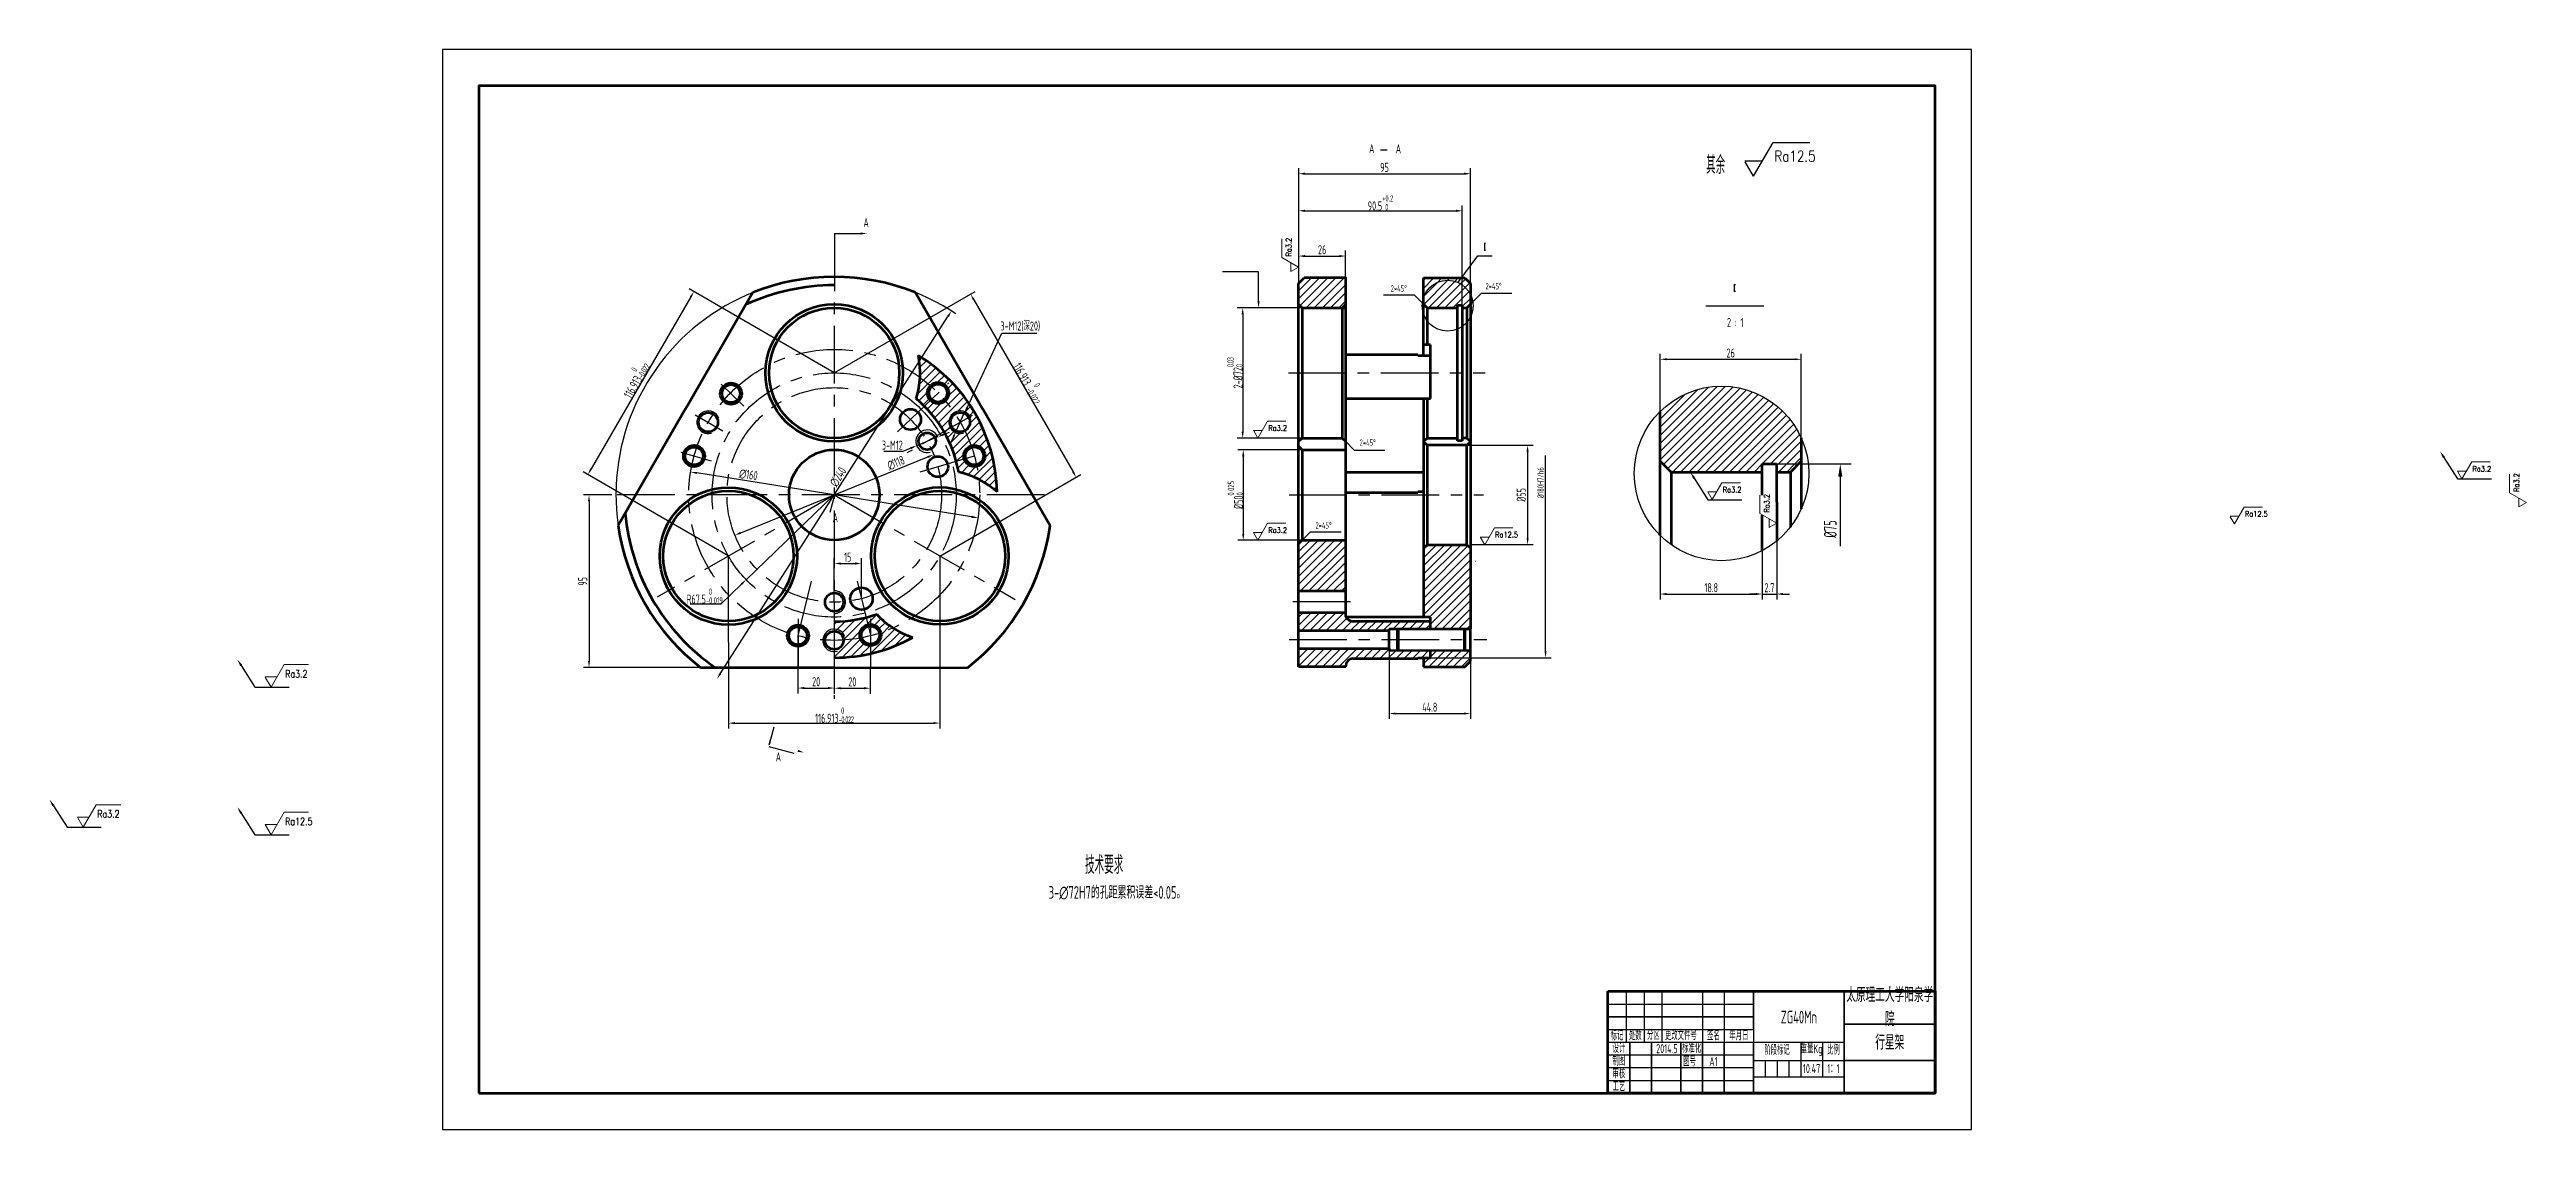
# Model space of a CAD drawing. Header units: millimetres. Extents: x -216 to 1146, y 0 to 594.
import ezdxf
from ezdxf import colors
from ezdxf.entities.mleader import LeaderData, LeaderLine
from ezdxf.math import Vec2, Vec3

# ---------------------------------------------------------------- set-up
doc = ezdxf.new("R2010")
doc.units = ezdxf.units.MM
doc.linetypes.add('CENTER', pattern=[50.8, 31.75, -6.35, 6.35, -6.35])
for name, color, linetype in [('2细线层', 4, 'Continuous'), ('剖面线', 4, 'Continuous'), ('标注线', 3, 'Continuous'), ('细实线层', 7, 'Continuous'), ('细线', 6, 'Continuous')]:
    doc.layers.add(name, color=color, linetype=linetype)
for name, color, linetype, lineweight in [('中心线', 1, 'CENTER', 30), ('图层2', 7, 'Continuous', 9), ('粗实线', 6, 'Continuous', 70), ('细实线', 6, 'Continuous', 30), ('轮廓', 7, 'Continuous', 50)]:
    doc.layers.add(name, color=color, linetype=linetype, lineweight=lineweight)
doc.styles.add('gbcbig1', font='gbenor.shx', dxfattribs={"width": 0.7, "height": 5, "bigfont": 'gbcbig.shx'})
doc.styles.add('gbcbig2', font='gbenor.shx', dxfattribs={"width": 0.7, "height": 5, "bigfont": 'gbcbig.shx'})
doc.styles.add('TH_GBDIM', font='romans.shx', dxfattribs={"width": 0.8, "bigfont": 'gbcbig.shx'})
doc.dimstyles.new('机械$0', dxfattribs={"dimtxt": 5, "dimasz": 3.5, "dimexe": 3, "dimexo": 0, "dimgap": 1, "dimtad": 1, "dimtoh": 1, "dimdec": 1, "dimdsep": 46, "dimtxsty": 'gbcbig2', "dimcen": 2.5, "dimadec": 1, "dimazin": 2, "dimtfac": 1, "dimtdec": 1, "dimtmove": 1, "dimatfit": 3, "dimldrblk": 'NONE', "dimfxl": 1, "dimarcsym": 1})
doc.dimstyles.new('机械$3', dxfattribs={"dimtxt": 5, "dimasz": 3.5, "dimexe": 3, "dimexo": 0, "dimgap": 1, "dimtad": 1, "dimtoh": 1, "dimdec": 1, "dimdsep": 46, "dimtxsty": 'gbcbig2', "dimcen": 2.5, "dimadec": 1, "dimazin": 2, "dimtfac": 1, "dimtdec": 1, "dimtmove": 0, "dimatfit": 1, "dimldrblk": 'NONE', "dimfxl": 1, "dimarcsym": 1})
doc.dimstyles.new('机械$4', dxfattribs={"dimtxt": 5, "dimasz": 3.5, "dimexe": 3, "dimexo": 0, "dimgap": 1, "dimtad": 1, "dimtoh": 1, "dimdec": 1, "dimdsep": 46, "dimtxsty": 'gbcbig2', "dimcen": 2.5, "dimadec": 1, "dimazin": 2, "dimtfac": 1, "dimtdec": 1, "dimtmove": 0, "dimatfit": 1, "dimldrblk": 'NONE', "dimfxl": 1, "dimarcsym": 1})
pattern_1 = [(45, (-1021.997, 55.088), (-2.245064, 2.245064), [])]

msp = doc.modelspace()

# ---------------------------------------------------------------- texts
at = {"layer": '标注线', "attachment_point": 1}
for s, width, insert, char_height, style in [('A', 34.4516, (509.63, 541.96), 5, 'gbcbig1'), ('A', 34.4516, (524.26, 541.93), 5, 'gbcbig1'), ('其余', 52.4115, (694.96, 535.57), 10, 'gbcbig1'), ('Ra12.5', 13.0737, (732.57, 538.35), 6, 'TH_GBDIM'), ('A', 34.4516, (231.52, 501.31), 5, 'gbcbig1'), ('2 : 1', 30.3075, (706.48, 446.34), 5, 'gbcbig1'), ('A', 34.4516, (214.57, 339.01), 5, 'gbcbig1'), ('A', 34.4516, (183.27, 207.39), 5, 'gbcbig1')]:
    msp.add_mtext_dynamic_manual_height_columns(s, width=width, gutter_width=25, heights=[0], dxfattribs=dict(at, insert=insert, char_height=char_height, style=style))
at = {"layer": '标注线', "char_height": 3.5, "attachment_point": 5, "style": 'gbcbig2'}
for insert in [(525.94, 462.61), (578.1, 463.84), (508.86, 377.8), (484.6, 332.28)]:
    msp.add_mtext('2*45°', dxfattribs=dict(at, insert=insert))
at = {"layer": '标注线', "attachment_point": 5, "rotation": 90, "style": 'gbcbig2'}
for s, insert, char_height in [('%%C180H7/h6', (603.93, 355.71), 3.5), ('%%C75', (763.27, 330.3), 7)]:
    msp.add_mtext(s, dxfattribs=dict(at, insert=insert, char_height=char_height))
at = {"layer": '细实线', "color": 0, "attachment_point": 5, "style": 'gbcbig1'}
for s, insert, char_height, width in [('太原理工大学阳泉学院', (796, 67.4), 8, 50), ('标记', (646, 51.53), 5, 10), ('处数', (656, 51.53), 5, 10), ('分区', (665.97, 51.84), 5, 10), ('更改文件号', (681.07, 51.69), 5, 26), ('签名', (699, 51.58), 5, 12), ('年月日', (713, 51.53), 5, 16), ('ZG40Mn', (746, 61.81), 7, 50), ('设计', (647, 44.58), 5, 12), ('2014.5', (673.41, 44.46), 5, 16), ('标准化', (687, 44.66), 5, 12), ('阶段标记', (734, 43.53), 5, 26), ('重量Kg', (753, 43.63), 5, 12), ('比例', (765, 43.63), 5, 12), ('行星架', (796, 47.9), 8, 50), ('制图', (646.92, 37.62), 5, 12), ('审核', (647, 30.58), 5, 12), ('图号', (685.9, 37.2), 5, 16), ('A1', (699, 37.35), 5, 16), ('10.47', (752.99, 33.46), 5, 12), ('1：1', (765, 33.46), 5, 12), ('工艺', (647, 23.58), 5, 12)]:
    msp.add_mtext(s, dxfattribs=dict(at, insert=insert, char_height=char_height, width=width))
at = {"layer": '细实线层', "attachment_point": 1, "style": 'TH_GBDIM'}
for s, insert, char_height in [('Ra12.5', (578.95, 328.65), 3), ('Ra12.5', (991.3, 340.08), 3), ('Ra3.2', (-189.93, 175.55), 4), ('Ra12.5', (-86.6, 171.42), 4)]:
    msp.add_mtext_dynamic_manual_height_columns(s, width=13.0737, gutter_width=25, heights=[0], dxfattribs=dict(at, insert=insert, char_height=char_height))
at = {"layer": '细线', "insert": (311.49, 150.56), "char_height": 5, "attachment_point": 1, "style": 'gbcbig1'}
msp.add_mtext_dynamic_manual_height_columns('\\pi41.902;{\\H2x;技术要求\\P\\pi21.919;\\H0.7x;3-∅72H7的孔距累积误差<0.05。}', width=103.4916, gutter_width=25, heights=[0], dxfattribs=at)

# ---------------------------------------------------------------- blocks, each defined once
blk = doc.blocks.new('*D2')
at = {"layer": 'Defpoints', "color": 0, "transparency": 16777216}
for p in [(136.5, 361.6), (294.5, 336.4)]:
    blk.add_point(p, dxfattribs=at)
at = {"layer": '标注线', "color": 0, "lineweight": -2, "transparency": 16777216}
blk.add_line((291, 337), (139.9, 361.1), dxfattribs=at)
at = {"layer": '标注线', "color": 0, "transparency": 16777216}
for points in [[(140, 361.6), (139.8, 360.5), (136.5, 361.6)], [(291.1, 337.6), (290.9, 336.4), (294.5, 336.4)]]:
    blk.add_solid(points, dxfattribs=at)
at = {"layer": '标注线', "color": 0, "transparency": 16777216, "insert": (168.2, 360.1), "char_height": 5, "attachment_point": 5, "rotation": 350.9472, "style": 'gbcbig2'}
blk.add_mtext('∅160', dxfattribs=at)
blk = doc.blocks.new('_None')
blk = doc.blocks.new('*D3')
at = {"layer": 'Defpoints', "color": 0, "transparency": 16777216}
for p in [(270.1, 371.2), (160.8, 326.9)]:
    blk.add_point(p, dxfattribs=at)
at = {"layer": '标注线', "color": 0, "lineweight": -2, "transparency": 16777216}
blk.add_line((164, 328.2), (266.9, 369.9), dxfattribs=at)
at = {"layer": '标注线', "color": 0, "transparency": 16777216}
for points in [[(266.7, 370.4), (267.1, 369.3), (270.1, 371.2)], [(163.8, 328.7), (164.2, 327.6), (160.8, 326.9)]]:
    blk.add_solid(points, dxfattribs=at)
at = {"layer": '标注线', "color": 0, "transparency": 16777216, "insert": (249.4, 366.6), "char_height": 5, "attachment_point": 5, "rotation": 22.0561, "style": 'gbcbig2'}
blk.add_mtext('∅118', dxfattribs=at)
blk = doc.blocks.new('*D4')
at = {"layer": 'Defpoints', "color": 0, "transparency": 16777216}
for p in [(279.9, 450.2), (150.9, 247.8)]:
    blk.add_point(p, dxfattribs=at)
at = {"layer": '标注线', "color": 0, "lineweight": -2, "transparency": 16777216}
blk.add_line((152.8, 250.7), (278, 447.2), dxfattribs=at)
blk.add_arc((215.4, 349), 120, 56.0524, 188.0546, dxfattribs=at)
at = {"layer": '标注线', "color": 0, "transparency": 16777216}
for points in [[(277.5, 447.5), (278.5, 446.9), (279.9, 450.2)], [(152.3, 251), (153.3, 250.4), (150.9, 247.8)]]:
    blk.add_solid(points, dxfattribs=at)
at = {"layer": '标注线', "color": 0, "transparency": 16777216, "insert": (217.6, 358.9), "char_height": 5, "attachment_point": 5, "rotation": 57.4848, "style": 'gbcbig2'}
blk.add_mtext('∅240', dxfattribs=at)
blk = doc.blocks.new('*D5')
at = {"layer": 'Defpoints', "color": 0, "transparency": 16777216}
for p in [(230.4, 311.3), (215.5, 290), (230.4, 292)]:
    blk.add_point(p, dxfattribs=at)
at = {"layer": '标注线', "color": 0, "lineweight": -2, "transparency": 16777216}
for p, q in [((215.5, 290), (215.5, 314.3)), ((230.4, 292), (230.4, 314.3)), ((219, 311.3), (226.9, 311.3))]:
    blk.add_line(p, q, dxfattribs=at)
at = {"layer": '标注线', "color": 0, "transparency": 16777216}
for points in [[(219, 311.9), (219, 310.7), (215.5, 311.3)], [(226.9, 311.9), (226.9, 310.7), (230.4, 311.3)]]:
    blk.add_solid(points, dxfattribs=at)
at = {"layer": '标注线', "color": 0, "transparency": 16777216, "insert": (222.9, 314.8), "char_height": 5, "attachment_point": 5, "style": 'gbcbig2'}
blk.add_mtext('15', dxfattribs=at)
blk = doc.blocks.new('*D6')
at = {"layer": 'Defpoints', "color": 0, "transparency": 16777216}
for p in [(195.5, 271.6), (215.5, 269), (215.5, 242.8)]:
    blk.add_point(p, dxfattribs=at)
at = {"layer": '标注线', "color": 0, "lineweight": -2, "transparency": 16777216}
for p, q in [((195.5, 271.6), (195.5, 239.8)), ((215.5, 269), (215.5, 239.8)), ((199, 242.8), (212, 242.8))]:
    blk.add_line(p, q, dxfattribs=at)
at = {"layer": '标注线', "color": 0, "transparency": 16777216}
for points in [[(199, 243.4), (199, 242.2), (195.5, 242.8)], [(212, 243.4), (212, 242.2), (215.5, 242.8)]]:
    blk.add_solid(points, dxfattribs=at)
at = {"layer": '标注线', "color": 0, "transparency": 16777216, "insert": (205.5, 246.3), "char_height": 5, "attachment_point": 5, "style": 'gbcbig2'}
blk.add_mtext('20', dxfattribs=at)
blk = doc.blocks.new('*D7')
at = {"layer": 'Defpoints', "color": 0, "transparency": 16777216}
for p in [(215.5, 269), (235.3, 254.5), (235.3, 242.7)]:
    blk.add_point(p, dxfattribs=at)
at = {"layer": '标注线', "color": 0, "lineweight": -2, "transparency": 16777216}
for p, q in [((215.5, 269), (215.5, 239.7)), ((235.3, 254.5), (235.3, 239.7)), ((219, 242.7), (231.8, 242.7))]:
    blk.add_line(p, q, dxfattribs=at)
at = {"layer": '标注线', "color": 0, "transparency": 16777216}
for points in [[(219, 243.3), (219, 242.1), (215.5, 242.7)], [(231.8, 243.3), (231.8, 242.1), (235.3, 242.7)]]:
    blk.add_solid(points, dxfattribs=at)
at = {"layer": '标注线', "color": 0, "transparency": 16777216, "insert": (225.4, 246.2), "char_height": 5, "attachment_point": 5, "style": 'gbcbig2'}
blk.add_mtext('20', dxfattribs=at)
blk = doc.blocks.new('*D8')
at = {"layer": 'Defpoints', "color": 0, "transparency": 16777216}
for p in [(282.5, 384.2), (287, 393.9)]:
    blk.add_point(p, dxfattribs=at)
at = {"layer": '标注线', "color": 0, "lineweight": -2, "transparency": 16777216}
for p, q in [((288.5, 397), (307.6, 438)), ((307.6, 438), (326.9, 438)), ((282.5, 384.2), (287, 393.9)), ((281, 381), (279.5, 377.8))]:
    blk.add_line(p, q, dxfattribs=at)
at = {"layer": '标注线', "color": 0, "transparency": 16777216}
for points in [[(288, 397.3), (289, 396.8), (287, 393.9)], [(280.5, 381.2), (281.5, 380.7), (282.5, 384.2)]]:
    blk.add_solid(points, dxfattribs=at)
at = {"layer": '标注线', "color": 0, "transparency": 16777216, "insert": (317.8, 441.7), "char_height": 5, "attachment_point": 5, "style": 'gbcbig2'}
blk.add_mtext('3-M12(深20)', dxfattribs=at)
blk = doc.blocks.new('*D10')
at = {"layer": 'Defpoints', "color": 0, "transparency": 16777216}
for p in [(747.3, 423.6), (669.7, 395), (747.3, 380.4)]:
    blk.add_point(p, dxfattribs=at)
at = {"layer": '标注线', "color": 0, "lineweight": -2, "transparency": 16777216}
for p, q in [((669.7, 395), (669.7, 426.6)), ((673.2, 423.6), (743.8, 423.6)), ((747.3, 380.4), (747.3, 426.6))]:
    blk.add_line(p, q, dxfattribs=at)
at = {"layer": '标注线', "color": 0, "transparency": 16777216}
for points in [[(673.2, 424.2), (673.2, 423.1), (669.7, 423.6)], [(743.8, 424.2), (743.8, 423.1), (747.3, 423.6)]]:
    blk.add_solid(points, dxfattribs=at)
at = {"layer": '标注线', "color": 0, "transparency": 16777216, "insert": (708.5, 427.1), "char_height": 5, "attachment_point": 5, "style": 'gbcbig2'}
blk.add_mtext('26', dxfattribs=at)
blk = doc.blocks.new('*D11')
at = {"layer": 'Defpoints', "color": 0, "transparency": 16777216}
for p in [(669.7, 326.7), (725.8, 318.4), (725.8, 294.5)]:
    blk.add_point(p, dxfattribs=at)
at = {"layer": '标注线', "color": 0, "lineweight": -2, "transparency": 16777216}
for p, q in [((669.7, 326.7), (669.7, 291.5)), ((725.8, 318.4), (725.8, 291.5)), ((673.2, 294.5), (722.3, 294.5))]:
    blk.add_line(p, q, dxfattribs=at)
at = {"layer": '标注线', "color": 0, "transparency": 16777216}
for points in [[(673.2, 295.1), (673.2, 293.9), (669.7, 294.5)], [(722.3, 295.1), (722.3, 293.9), (725.8, 294.5)]]:
    blk.add_solid(points, dxfattribs=at)
at = {"layer": '标注线', "color": 0, "transparency": 16777216, "insert": (697.8, 298), "char_height": 5, "attachment_point": 5, "style": 'gbcbig2'}
blk.add_mtext('18.8', dxfattribs=at)
blk = doc.blocks.new('*D12')
at = {"layer": 'Defpoints', "color": 0, "transparency": 16777216}
for p in [(725.8, 318.4), (733.8, 323.7), (733.8, 294.5)]:
    blk.add_point(p, dxfattribs=at)
at = {"layer": '标注线', "color": 0, "lineweight": -2, "transparency": 16777216}
for p, q in [((725.8, 318.4), (725.8, 291.5)), ((733.8, 323.7), (733.8, 291.5)), ((722.3, 294.5), (718.8, 294.5)), ((725.8, 294.5), (733.8, 294.5)), ((737.3, 294.5), (740.8, 294.5))]:
    blk.add_line(p, q, dxfattribs=at)
at = {"layer": '标注线', "color": 0, "transparency": 16777216}
for points in [[(722.3, 295.1), (722.3, 293.9), (725.8, 294.5)], [(737.3, 295.1), (737.3, 293.9), (733.8, 294.5)]]:
    blk.add_solid(points, dxfattribs=at)
at = {"layer": '标注线', "color": 0, "transparency": 16777216, "insert": (729.8, 298), "char_height": 5, "attachment_point": 5, "style": 'gbcbig2'}
blk.add_mtext('2.7', dxfattribs=at)
blk = doc.blocks.new('*D13')
at = {"layer": 'Defpoints', "color": 0, "transparency": 16777216}
for p in [(520.6, 263.5), (565.4, 257.5), (565.4, 228.8)]:
    blk.add_point(p, dxfattribs=at)
at = {"layer": '标注线', "color": 0, "lineweight": -2, "transparency": 16777216}
for p, q in [((520.6, 263.5), (520.6, 225.8)), ((565.4, 257.5), (565.4, 225.8)), ((524.1, 228.8), (561.9, 228.8))]:
    blk.add_line(p, q, dxfattribs=at)
at = {"layer": '标注线', "color": 0, "transparency": 16777216}
for points in [[(524.1, 229.3), (524.1, 228.2), (520.6, 228.8)], [(561.9, 229.3), (561.9, 228.2), (565.4, 228.8)]]:
    blk.add_solid(points, dxfattribs=at)
at = {"layer": '标注线', "color": 0, "transparency": 16777216, "insert": (543, 232.3), "char_height": 5, "attachment_point": 5, "style": 'gbcbig2'}
blk.add_mtext('44.8', dxfattribs=at)
blk = doc.blocks.new('*D14')
at = {"layer": 'Defpoints', "color": 0, "transparency": 16777216}
for p in [(565.4, 525.7), (470.9, 465.4), (565.4, 465.4)]:
    blk.add_point(p, dxfattribs=at)
at = {"layer": '标注线', "color": 0, "lineweight": -2, "transparency": 16777216}
for p, q in [((470.9, 465.4), (470.9, 528.7)), ((474.4, 525.7), (561.9, 525.7)), ((565.4, 465.4), (565.4, 528.7))]:
    blk.add_line(p, q, dxfattribs=at)
at = {"layer": '标注线', "color": 0, "transparency": 16777216}
for points in [[(474.4, 526.3), (474.4, 525.1), (470.9, 525.7)], [(561.9, 526.3), (561.9, 525.1), (565.4, 525.7)]]:
    blk.add_solid(points, dxfattribs=at)
at = {"layer": '标注线', "color": 0, "transparency": 16777216, "insert": (518.1, 529.2), "char_height": 5, "attachment_point": 5, "style": 'gbcbig2'}
blk.add_mtext('95', dxfattribs=at)
blk = doc.blocks.new('*D15')
at = {"layer": 'Defpoints', "color": 0, "transparency": 16777216}
for p in [(496.7, 480.4), (470.9, 465.4), (496.7, 468.3)]:
    blk.add_point(p, dxfattribs=at)
at = {"layer": '标注线', "color": 0, "lineweight": -2, "transparency": 16777216}
for p, q in [((470.9, 465.4), (470.9, 483.4)), ((474.4, 480.4), (493.2, 480.4)), ((496.7, 468.3), (496.7, 483.4))]:
    blk.add_line(p, q, dxfattribs=at)
at = {"layer": '标注线', "color": 0, "transparency": 16777216}
for points in [[(474.4, 481), (474.4, 479.8), (470.9, 480.4)], [(493.2, 481), (493.2, 479.8), (496.7, 480.4)]]:
    blk.add_solid(points, dxfattribs=at)
at = {"layer": '标注线', "color": 0, "transparency": 16777216, "insert": (483.8, 483.9), "char_height": 5, "attachment_point": 5, "style": 'gbcbig2'}
blk.add_mtext('26', dxfattribs=at)
blk = doc.blocks.new('*D16')
at = {"layer": 'Defpoints', "color": 0, "transparency": 16777216}
for p in [(215.5, 416.1), (80, 360.3), (157.2, 315.5)]:
    blk.add_point(p, dxfattribs=at)
at = {"layer": '标注线', "color": 0, "lineweight": -2, "transparency": 16777216}
for p, q in [((136.5, 457.9), (81.7, 363.3)), ((215.5, 416.1), (135.7, 462.4)), ((157.2, 315.5), (77.4, 361.8))]:
    blk.add_line(p, q, dxfattribs=at)
at = {"layer": '标注线', "color": 0, "transparency": 16777216}
for points in [[(136, 458.1), (137, 457.6), (138.3, 460.9)], [(81.2, 363.6), (82.2, 363), (80, 360.3)]]:
    blk.add_solid(points, dxfattribs=at)
at = {"layer": '标注线', "color": 0, "transparency": 16777216, "insert": (105.3, 412.8), "char_height": 5, "attachment_point": 5, "rotation": 59.9075, "style": 'gbcbig2'}
blk.add_mtext('116.913{\\H0.7x;\\T0.75;\\S 0^ -0.022;}', dxfattribs=at)
blk = doc.blocks.new('*D17')
at = {"layer": 'Defpoints', "color": 0, "transparency": 16777216}
for p in [(215.4, 416.1), (348.5, 358.7), (273.5, 315.4)]:
    blk.add_point(p, dxfattribs=at)
at = {"layer": '标注线', "color": 0, "lineweight": -2, "transparency": 16777216}
for p, q in [((215.4, 416.1), (293, 460.9)), ((292.2, 456.4), (346.8, 361.7)), ((273.5, 315.4), (351.1, 360.2))]:
    blk.add_line(p, q, dxfattribs=at)
at = {"layer": '标注线', "color": 0, "transparency": 16777216}
for points in [[(292.7, 456.7), (291.7, 456.1), (290.4, 459.4)], [(347.3, 362), (346.3, 361.4), (348.5, 358.7)]]:
    blk.add_solid(points, dxfattribs=at)
at = {"layer": '标注线', "color": 0, "transparency": 16777216, "insert": (323.2, 411.2), "char_height": 5, "attachment_point": 5, "rotation": 299.9857, "style": 'gbcbig2'}
blk.add_mtext('116.913 {\\H0.7x;\\S0^ -0.022;}', dxfattribs=at)
blk = doc.blocks.new('*D18')
at = {"layer": 'Defpoints', "color": 0, "transparency": 16777216}
for p in [(157.2, 315.4), (273.6, 315.5), (273.6, 223.5)]:
    blk.add_point(p, dxfattribs=at)
at = {"layer": '标注线', "color": 0, "lineweight": -2, "transparency": 16777216}
for p, q in [((157.2, 315.4), (157.3, 220.5)), ((273.6, 315.5), (273.6, 220.5)), ((160.8, 223.5), (270.1, 223.5))]:
    blk.add_line(p, q, dxfattribs=at)
at = {"layer": '标注线', "color": 0, "transparency": 16777216}
for points in [[(160.8, 224.1), (160.8, 222.9), (157.3, 223.5)], [(270.1, 224.1), (270.1, 223), (273.6, 223.5)]]:
    blk.add_solid(points, dxfattribs=at)
at = {"layer": '标注线', "color": 0, "transparency": 16777216, "insert": (215.5, 227.9), "char_height": 5, "attachment_point": 5, "rotation": 0.0277, "style": 'gbcbig2'}
blk.add_mtext('116.913{\\H0.7x;\\W0.7;\\T0.75;\\S 0^ -0.022;}', dxfattribs=at)
blk = doc.blocks.new('*D19')
at = {"layer": 'Defpoints', "color": 0, "transparency": 16777216}
for p in [(215.4, 349), (167, 302.4)]:
    blk.add_point(p, dxfattribs=at)
at = {"layer": '标注线', "color": 0, "lineweight": -2, "transparency": 16777216}
for p, q in [((215.4, 349), (167, 302.4)), ((164.5, 300), (153.1, 289)), ((153.1, 289), (136.3, 289))]:
    blk.add_line(p, q, dxfattribs=at)
at = {"layer": '标注线', "color": 0, "transparency": 16777216}
blk.add_solid([(164.1, 300.4), (164.9, 299.6), (167, 302.4)], dxfattribs=at)
at = {"layer": '标注线', "color": 0, "transparency": 16777216, "insert": (144.2, 293.4), "char_height": 5, "attachment_point": 5, "style": 'gbcbig2'}
blk.add_mtext('R67.5{\\H0.7x;\\S 0^ -0.019;}', dxfattribs=at)
blk = doc.blocks.new('*D20')
at = {"layer": 'Defpoints', "color": 0, "transparency": 16777216}
for p in [(470.9, 505.3), (560.9, 505.3), (560.9, 453.4)]:
    blk.add_point(p, dxfattribs=at)
at = {"layer": '标注线', "color": 0, "lineweight": -2, "transparency": 16777216}
for p, q in [((470.9, 505.3), (470.9, 508.3)), ((474.4, 505.3), (557.4, 505.3)), ((560.9, 453.4), (560.9, 508.3))]:
    blk.add_line(p, q, dxfattribs=at)
at = {"layer": '标注线', "color": 0, "transparency": 16777216}
for points in [[(474.4, 505.9), (474.4, 504.7), (470.9, 505.3)], [(557.4, 505.9), (557.4, 504.7), (560.9, 505.3)]]:
    blk.add_solid(points, dxfattribs=at)
at = {"layer": '标注线', "color": 0, "transparency": 16777216, "insert": (515.9, 509.7), "char_height": 5, "attachment_point": 5, "style": 'gbcbig2'}
blk.add_mtext('90.5{\\H0.7x;\\S+0.2^  0;}', dxfattribs=at)
blk = doc.blocks.new('*D21')
at = {"layer": 'Defpoints', "color": 0, "transparency": 16777216}
for p in [(472.9, 451.9), (440.1, 380.3), (472.9, 380.3)]:
    blk.add_point(p, dxfattribs=at)
at = {"layer": '标注线', "color": 0, "lineweight": -2, "transparency": 16777216}
for p, q in [((472.9, 451.9), (437.1, 451.9)), ((440.1, 448.4), (440.1, 383.8)), ((472.9, 380.3), (437.1, 380.3))]:
    blk.add_line(p, q, dxfattribs=at)
at = {"layer": '标注线', "color": 0, "transparency": 16777216}
for points in [[(439.5, 448.4), (440.7, 448.4), (440.1, 451.9)], [(439.5, 383.8), (440.7, 383.8), (440.1, 380.3)]]:
    blk.add_solid(points, dxfattribs=at)
at = {"layer": '标注线', "color": 0, "transparency": 16777216, "insert": (435.8, 416.1), "char_height": 5, "attachment_point": 5, "rotation": 90, "style": 'gbcbig2'}
blk.add_mtext('2-%%C72{\\H0.7x;\\T0.75;\\S0.03^ 0;}', dxfattribs=at)
blk = doc.blocks.new('*D22')
at = {"layer": 'Defpoints', "color": 0, "transparency": 16777216}
for p in [(472.9, 373.8), (440.4, 324.1), (472.9, 324.1)]:
    blk.add_point(p, dxfattribs=at)
at = {"layer": '标注线', "color": 0, "lineweight": -2, "transparency": 16777216}
for p, q in [((472.9, 373.8), (437.4, 373.8)), ((440.4, 370.3), (440.4, 327.6)), ((472.9, 324.1), (437.4, 324.1))]:
    blk.add_line(p, q, dxfattribs=at)
at = {"layer": '标注线', "color": 0, "transparency": 16777216}
for points in [[(439.8, 370.3), (441, 370.3), (440.4, 373.8)], [(439.8, 327.6), (441, 327.6), (440.4, 324.1)]]:
    blk.add_solid(points, dxfattribs=at)
at = {"layer": '标注线', "color": 0, "transparency": 16777216, "insert": (436.1, 349), "char_height": 5, "attachment_point": 5, "rotation": 90, "style": 'gbcbig2'}
blk.add_mtext('%%C50{\\H0.7x;\\S0.025^ 0;}', dxfattribs=at)
blk = doc.blocks.new('*D23')
at = {"layer": 'Defpoints', "color": 0, "transparency": 16777216}
for p in [(563.3, 376.3), (565.4, 321.7), (596.8, 321.7)]:
    blk.add_point(p, dxfattribs=at)
at = {"layer": '标注线', "color": 0, "lineweight": -2, "transparency": 16777216}
for p, q in [((563.3, 376.3), (599.8, 376.3)), ((596.8, 372.8), (596.8, 325.2)), ((565.4, 321.7), (599.8, 321.7))]:
    blk.add_line(p, q, dxfattribs=at)
at = {"layer": '标注线', "color": 0, "transparency": 16777216}
for points in [[(596.2, 372.8), (597.4, 372.8), (596.8, 376.3)], [(596.2, 325.2), (597.4, 325.2), (596.8, 321.7)]]:
    blk.add_solid(points, dxfattribs=at)
at = {"layer": '标注线', "color": 0, "transparency": 16777216, "insert": (593.3, 349), "char_height": 5, "attachment_point": 5, "rotation": 90, "style": 'gbcbig2'}
blk.add_mtext('%%C55', dxfattribs=at)
blk = doc.blocks.new('*D24')
at = {"layer": 'Defpoints', "color": 0, "transparency": 16777216}
for p in [(93.1, 349), (80.6, 254.1), (142, 254.1)]:
    blk.add_point(p, dxfattribs=at)
at = {"layer": '标注线', "color": 0, "lineweight": -2, "transparency": 16777216}
for p, q in [((93.1, 349), (77.6, 349)), ((80.6, 345.5), (80.6, 257.6)), ((142, 254.1), (77.6, 254.1))]:
    blk.add_line(p, q, dxfattribs=at)
at = {"layer": '标注线', "color": 0, "transparency": 16777216}
for points in [[(80, 345.5), (81.1, 345.5), (80.6, 349)], [(80, 257.6), (81.1, 257.6), (80.6, 254.1)]]:
    blk.add_solid(points, dxfattribs=at)
at = {"layer": '标注线', "color": 0, "transparency": 16777216, "insert": (77.1, 301.5), "char_height": 5, "attachment_point": 5, "rotation": 90, "style": 'gbcbig2'}
blk.add_mtext('95', dxfattribs=at)
blk = doc.blocks.new('000')
at = {"layer": '图层2'}
for p, q in [((-3, 5.2), (-3.2, 5.6)), ((-3.2, 5.6), (3.2, 5.6)), ((0, 0), (-3, 5.2)), ((0, 0), (7.1, 12.4)), ((7.1, 12.4), (20.6, 12.4))]:
    blk.add_line(p, q, dxfattribs=at)
at = {"layer": '细实线层', "insert": (7.7, 9.3), "char_height": 4, "attachment_point": 1, "style": 'TH_GBDIM'}
blk.add_mtext_dynamic_manual_height_columns('Ra3.2', width=13.074, gutter_width=25, heights=[0], dxfattribs=at)
blk = doc.blocks.new('*D26')
at = {"layer": 'Defpoints', "color": 0, "transparency": 16777216}
for p in [(260.8, 376.1), (272.3, 380.9)]:
    blk.add_point(p, dxfattribs=at)
at = {"layer": '标注线', "color": 0, "lineweight": -2, "transparency": 16777216}
for p, q in [((275.6, 382.3), (278.8, 383.6)), ((253.2, 372.9), (242.7, 372.9)), ((257.6, 374.8), (253.2, 372.9)), ((272.3, 380.9), (260.8, 376.1))]:
    blk.add_line(p, q, dxfattribs=at)
at = {"layer": '标注线', "color": 0, "transparency": 16777216}
for points in [[(275.3, 382.8), (275.8, 381.7), (272.3, 380.9)], [(257.3, 375.3), (257.8, 374.2), (260.8, 376.1)]]:
    blk.add_solid(points, dxfattribs=at)
at = {"layer": '标注线', "color": 0, "transparency": 16777216, "insert": (247.4, 376.4), "char_height": 5, "attachment_point": 5, "style": 'gbcbig2'}
blk.add_mtext('3-M12', dxfattribs=at)

# ---------------------------------------------------------------- dimensions: what is measured, and where the dimension line sits
at = {"layer": '标注线'}
for base, p1, p2, text, picture, middle in [((565.36, 525.7), (470.85, 465.37), (565.36, 465.37), '95', '*D14', (518.11, 529.2)), ((560.88, 505.31), (470.85, 505.31), (560.88, 453.45), '90.5{\\H0.7x;\\S+0.2^  0;}', '*D20', (515.87, 509.66)), ((496.75, 480.37), (470.85, 465.37), (496.75, 468.34), '26', '*D15', (483.8, 483.87)), ((747.29, 423.64), (669.71, 394.99), (747.29, 380.43), '26', '*D10', (708.5, 427.14)), ((725.81, 294.52), (669.71, 326.72), (725.81, 318.37), '18.8', '*D11', (697.76, 298.02)), ((733.85, 294.52), (725.81, 318.37), (733.85, 323.7), '2.7', '*D12', (729.83, 298.02)), ((235.34, 242.7), (215.46, 269.03), (235.34, 254.52), '20', '*D7', (225.4, 246.2))]:
    dim = msp.add_linear_dim(base=base, p1=p1, p2=p2, text=text, dimstyle='机械$0', dxfattribs=at)
    dim.commit()
    dim.dimension.update_dxf_attribs({"geometry": picture, "text_midpoint": middle})
for p1, p2, picture, middle in [((150.91, 247.78), (279.91, 450.16), '*D4', (220.57, 357.07)), ((160.78, 326.87), (270.14, 371.18), '*D3', (250.73, 363.32)), ((294.46, 336.44), (136.46, 361.62), '*D2', (167.67, 356.64))]:
    dim = msp.add_diameter_dim_2p(p1=p1, p2=p2, dimstyle='机械$3', dxfattribs=at)
    dim.commit()
    dim.dimension.update_dxf_attribs({"geometry": picture, "text_midpoint": middle, "dimtype": 163})
for p1, p2, distance, text, picture, middle in [((215.49, 416.12), (157.19, 315.51), -89.26, '116.913{\\H0.7x;\\T0.75;\\S 0^ -0.022;}', '*D16', (105.34, 412.76)), ((215.41, 416.13), (273.52, 315.41), 86.6, '116.913 {\\H0.7x;\\S0^ -0.022;}', '*D17', (323.19, 411.19)), ((157.25, 315.4), (273.6, 315.46), -91.92, '116.913{\\H0.7x;\\W0.7;\\T0.75;\\S 0^ -0.022;}', '*D18', (215.47, 227.87))]:
    dim = msp.add_aligned_dim(p1=p1, p2=p2, distance=distance, text=text, dimstyle='机械$0', dxfattribs=at)
    dim.commit()
    dim.dimension.update_dxf_attribs({"geometry": picture, "text_midpoint": middle})
for base, p1, p2, text, picture, middle in [((440.11, 380.32), (472.86, 451.93), (472.86, 380.32), '2-%%C72{\\H0.7x;\\T0.75;\\S0.03^ 0;}', '*D21', (435.84, 416.13)), ((440.4, 324.15), (472.86, 373.83), (472.85, 324.15), '%%C50{\\H0.7x;\\S0.025^ 0;}', '*D22', (436.06, 348.99)), ((596.79, 321.65), (563.35, 376.33), (565.36, 321.65), '%%C55', '*D23', (593.29, 348.99)), ((80.56, 254.06), (93.13, 348.99), (141.98, 254.06), '95', '*D24', (77.06, 301.53))]:
    dim = msp.add_linear_dim(base=base, p1=p1, p2=p2, angle=90, text=text, dimstyle='机械$0', dxfattribs=at)
    dim.commit()
    dim.dimension.update_dxf_attribs({"geometry": picture, "text_midpoint": middle})
for p1, p2, text, picture, middle in [((282.49, 384.16), (287.01, 393.87), '3-M12(深20)', '*D8', (317.76, 438.03)), ((272.32, 380.92), (260.8, 376.11), '3-M12', '*D26', (247.41, 372.92))]:
    dim = msp.add_diameter_dim_2p(p1=p1, p2=p2, text=text, dimstyle='机械$3', dxfattribs=at)
    dim.commit()
    dim.dimension.update_dxf_attribs({"geometry": picture, "text_midpoint": middle, "dimtype": 163})
dim = msp.add_radius_dim(center=(215.41, 348.97), mpoint=(167.01, 302.42), text='R67.5{\\H0.7x;\\S 0^ -0.019;}', dimstyle='机械$4', dxfattribs=at)
dim.commit()
dim.dimension.update_dxf_attribs({"geometry": '*D19', "text_midpoint": (144.18, 289.02), "dimtype": 164})
for base, p1, p2, picture, middle in [((230.43, 311.28), (215.46, 290.03), (230.43, 291.96), '*D5', (222.94, 314.78)), ((215.46, 242.81), (195.49, 271.56), (215.46, 269.03), '*D6', (205.48, 246.31)), ((565.36, 228.77), (520.59, 263.48), (565.36, 257.52), '*D13', (542.98, 232.27))]:
    dim = msp.add_linear_dim(base=base, p1=p1, p2=p2, dimstyle='机械$0', dxfattribs=at)
    dim.commit()
    dim.dimension.update_dxf_attribs({"geometry": picture, "text_midpoint": middle})

# ---------------------------------------------------------------- hatches: boundary and pattern name
at = {"layer": '剖面线'}
h = msp.add_hatch(dxfattribs=at)
h.set_pattern_fill('ANSI31', color=256)
h.set_pattern_definition(pattern_1)
h.paths.add_polyline_path([(473.82, 468.34), (470.85, 465.37), (470.85, 453.94), (472.86, 451.93), (494.74, 451.93), (496.75, 453.94), (496.75, 468.34)])
h.paths.add_polyline_path([(539.5, 468.34), (539.5, 457.49, -0.445568), (558.57, 465.85), (560.41, 468.34)])
h.paths.add_polyline_path([(539.5, 457.49), (539.5, 453.94), (541.48, 451.93), (558.2, 451.93), (558.2, 453.45), (560.88, 453.45), (560.88, 452.53), (561.52, 451.93), (563.35, 451.93), (565.36, 453.94), (565.36, 459.27, 0.6716476)])
h.paths.add_polyline_path([(562.36, 468.34), (560.41, 468.34), (558.57, 465.85, -0.1740058), (565.36, 459.27), (565.36, 465.37)])
h = msp.add_hatch(dxfattribs=at)
h.set_pattern_fill('ANSI31', color=256)
h.set_pattern_definition(pattern_1)
h.paths.add_polyline_path([(261.73, 425.69, -0.0642976), (262.64, 413.63, -0.0225111), (268.26, 409.13, -0.6782283), (278.45, 405.07, -0.2109313), (276.52, 400.71, -0.0252315), (281.42, 394.29, -0.4256473), (290.15, 392.14), (289.38, 391.69, -0.1316431), (290.1, 389.02, -0.2769821), (287.27, 384.29, -0.0279024), (290.75, 376.08, -0.5075943), (298.44, 370.45, -0.3471612), (293.91, 364.71, -0.0227486), (295.01, 357.52, -0.0641875), (304.98, 350.71, 0.2577993)])
h.paths.add_polyline_path([(268.26, 409.13, 0.0225111), (262.64, 413.63, -0.062774), (260.55, 402.01, -0.0219193), (265.02, 397.85), (268.29, 400.99, -0.1934465), (266.64, 405.07, -0.191733)])
h.paths.add_polyline_path([(281.42, 394.29, 0.0252315), (276.52, 400.71, -0.4068854), (268.29, 400.99), (265.02, 397.85, -0.0636503), (275.72, 383.8), (279.34, 385.9, -0.4028715)], flags=17)
h.paths.add_polyline_path([(287.27, 384.29, -0.404407), (280.11, 386.34), (275.72, 383.8, -0.0635821), (282.54, 367.53), (286.87, 368.8, -0.0711546), (286.63, 370.45, -0.3266168), (290.75, 376.08, 0.0279024)], flags=17)
h.paths.add_polyline_path([(293.91, 364.71, -0.3996675), (286.87, 368.8), (282.54, 367.53, -0.0221682), (283.92, 361.52, -0.062665), (295.01, 357.52, 0.0227486)], flags=17)
h = msp.add_hatch(dxfattribs=at)
h.set_pattern_fill('ANSI31', color=256)
h.set_pattern_definition(pattern_1)
h.paths.add_polyline_path([(669.71, 394.99), (669.71, 367.55), (675.68, 361.59), (725.81, 361.59), (725.81, 366.07), (733.74, 366.07), (745.81, 366.07), (747.29, 367.55), (747.29, 380.43, 0.5239562)])
h = msp.add_hatch(dxfattribs=at)
h.set_pattern_fill('ANSI31', color=256)
h.set_pattern_definition(pattern_1)
h.paths.add_polyline_path([(741.33, 361.59), (745.81, 366.07), (733.74, 366.07), (733.75, 361.59)])
h = msp.add_hatch(dxfattribs=at)
h.set_pattern_fill('ANSI31', color=256)
h.set_pattern_definition(pattern_1)
h.paths.add_polyline_path([(496.75, 324.16), (472.85, 324.15), (470.85, 322.15), (470.85, 296.29), (496.75, 296.29)])
h.paths.add_polyline_path([(565.36, 319.68), (563.35, 321.65), (541.48, 321.65), (539.5, 319.68), (539.5, 281.86), (543.45, 281.86), (543.45, 275.4), (565.36, 275.4)])
h.paths.add_polyline_path([(496.75, 283.39), (496.75, 284.36), (470.85, 284.36), (470.85, 274.42), (520.59, 274.42), (520.59, 275.4), (543.45, 275.4), (543.45, 279.39), (500.75, 279.39, -0.4142136)])
h.paths.add_polyline_path([(543.45, 263.57), (520.59, 263.66), (520.59, 264.47), (470.85, 264.47), (470.85, 254.41), (496.75, 254.52), (496.75, 255, -0.4142136), (500.75, 259), (536.47, 259), (536.47, 259.49), (543.45, 259.49)])
h.paths.add_polyline_path([(565.37, 257.53), (565.38, 259.49), (543.45, 259.49), (539.5, 259.49), (539.5, 254.52), (562.36, 254.52)])
h.paths.add_polyline_path([(565.4, 263.48), (543.45, 263.57), (543.45, 259.49), (565.38, 259.49)])
h = msp.add_hatch(dxfattribs=at)
h.set_pattern_fill('ANSI31', color=256)
h.set_pattern_definition(pattern_1)
h.paths.add_polyline_path([(232.95, 281.64, -0.0636529), (215.45, 279.39), (215.45, 274.07, -0.4054004), (220.5, 269.19, 0.0288534), (229.66, 270.3, -0.0692436), (229.44, 271.91, -0.3454789), (233.93, 277.64)])
h.paths.add_polyline_path([(238.8, 283.44, -0.0219984), (232.95, 281.64), (233.93, 277.64, -0.4177915), (241.09, 273.24, 0.0224468), (247.78, 275.85, -0.0624338)])
h.paths.add_polyline_path([(258.62, 270.61, -0.0639148), (247.78, 275.85, -0.0224468), (241.09, 273.24, -0.0570694), (241.24, 271.91, -0.4142136), (235.34, 266.01), (235.34, 261.74, 0.0699413)])
h.paths.add_polyline_path([(235.34, 266.01, -0.3353515), (229.66, 270.3, -0.0288534), (220.5, 269.19, -0.0078841), (220.5, 269.03, -0.4147699), (215.45, 263.98), (215.45, 259.49, 0.0560998), (235.34, 261.74)])

# ---------------------------------------------------------------- linework, layer by layer
at = {"layer": '2细线层', "linetype": 'ByBlock', "lineweight": -2}
for p, q in [((-206.52, 166.22), (-187.74, 166.22)), ((-103.2, 162.09), (-84.41, 162.09))]:
    msp.add_line(p, q, dxfattribs=at)
for points in [[(-214, 178.06), (-206.52, 166.22)], [(-110.67, 173.93), (-103.2, 162.09)]]:
    msp.add_lwpolyline(points, dxfattribs=at)
at = {"layer": '2细线层'}
for points in [[(-214.56, 177.7), (-216.14, 181.44), (-213.44, 178.41)], [(-111.24, 173.57), (-112.81, 177.31), (-110.11, 174.28)]]:
    msp.add_solid(points, dxfattribs=at)
at = {"layer": '中心线'}
for p, q in [((215.51, 492.89), (215.44, 236.84)), ((153.25, 409.92), (165.81, 397.89)), ((250.19, 383.64), (278.41, 410.69)), ((465.21, 416.13), (573.51, 416.13)), ((138.92, 393.16), (154.2, 384.34)), ((291.25, 392.77), (255.45, 372.1)), ((130.99, 372.59), (147.71, 367.69)), ((262.78, 361.76), (292.54, 370.45)), ((331.05, 348.99), (93.13, 348.99)), ((215.52, 349.02), (118.11, 292.8)), ((215.47, 349.05), (314.96, 291.56)), ((465.63, 348.99), (572.63, 348.99)), ((202.81, 301.58), (195.49, 271.56)), ((228.07, 301.58), (235.34, 271.91)), ((467.68, 290.33), (499.64, 290.33)), ((195.58, 280.87), (195.58, 254.52)), ((235.34, 280.87), (235.34, 254.52)), ((465.63, 269.44), (574.46, 269.44))]:
    msp.add_line(p, q, dxfattribs=at)
for centre, radius in [((215.46, 349.03), 80), ((215.41, 348.97), 67.15), ((215.46, 349.03), 59)]:
    msp.add_circle(centre, radius, dxfattribs=at)
at = {"layer": '图层2'}
for p, q in [((985.55, 333.08), (990.9, 342.36)), ((990.9, 342.36), (1001.03, 342.36)), ((573.2, 321.65), (578.55, 330.93)), ((578.55, 330.93), (588.68, 330.93)), ((983.12, 337.3), (987.98, 337.3)), ((985.55, 333.08), (983.28, 337.02)), ((570.77, 325.87), (575.64, 325.87)), ((573.2, 321.65), (570.93, 325.59)), ((568.22, 312.32), (568, 312.7)), ((-197.6, 166.22), (-190.46, 178.59)), ((-190.46, 178.59), (-176.96, 178.59)), ((-200.63, 171.47), (-200.84, 171.84)), ((-200.84, 171.84), (-194.36, 171.84)), ((-197.6, 166.22), (-200.63, 171.47)), ((-97.3, 167.34), (-97.52, 167.72)), ((-97.52, 167.72), (-91.03, 167.72)), ((-94.27, 162.09), (-97.3, 167.34)), ((-94.27, 162.09), (-87.14, 174.47)), ((-87.14, 174.47), (-73.64, 174.47))]:
    msp.add_line(p, q, dxfattribs=at)
at = {"layer": '标注线'}
for p, q in [((515.85, 538.91), (519.56, 538.91)), ((716.2, 532.79), (725.93, 532.79)), ((721.06, 524.35), (716.53, 532.22)), ((721.06, 524.35), (731.77, 542.91)), ((731.77, 542.91), (752.02, 542.91)), ((215.51, 492.82), (229.93, 492.82)), ((558.45, 465.69), (569.38, 480.47)), ((569.38, 480.47), (577.32, 480.47)), ((572.87, 487.56), (573.72, 487.56)), ((572.87, 483.73), (573.72, 483.73)), ((573.23, 483.73), (573.23, 487.56)), ((448.8, 471.65), (429.08, 471.65)), ((448.8, 455.43), (448.8, 471.65)), ((710.28, 464.84), (711.13, 464.84)), ((710.64, 461.01), (710.64, 464.84)), ((448.84, 451.93), (445.8, 451.93)), ((517.56, 458.99), (534.46, 458.99)), ((534.46, 458.99), (539.5, 453.94)), ((571.29, 459.87), (565.36, 453.94)), ((588.12, 459.87), (571.29, 459.87)), ((694.87, 453.1), (726.69, 453.1)), ((710.28, 461.01), (711.13, 461.01)), ((496.75, 378.34), (501.44, 373.65)), ((501.44, 373.65), (518.27, 373.65)), ((606.68, 262.99), (606.68, 370.7)), ((733.74, 366.07), (774.77, 366.07)), ((768.77, 359.07), (768.77, 320.79)), ((215.62, 348.96), (212.94, 339.4)), ((472.86, 324.16), (477.48, 328.78)), ((477.48, 328.78), (494.31, 328.78)), ((543.45, 259.49), (609.68, 259.49)), ((182.14, 221.29), (179.67, 211.66)), ((179.4, 210.59), (193.3, 206.96)), ((179.66, 211.61), (180.42, 214.56))]:
    msp.add_line(p, q, dxfattribs=at)
for points in [[(229.93, 493.4), (229.93, 492.23), (233.43, 492.82)], [(448.22, 455.43), (449.39, 455.43), (448.8, 451.93)], [(767.61, 359.07), (769.94, 359.07), (768.77, 366.07)], [(606.09, 262.99), (607.26, 262.99), (606.68, 259.49)], [(195.58, 208.8), (195.28, 207.67), (198.82, 207.36)]]:
    msp.add_solid(points, dxfattribs=at)
at = {"layer": '粗实线'}
for p, q in [((470.85, 465.37), (473.82, 468.34)), ((470.85, 254.41), (470.85, 465.37)), ((539.5, 431.58), (539.5, 468.34)), ((539.5, 468.34), (562.36, 468.34)), ((562.36, 468.34), (565.36, 465.37)), ((565.36, 465.37), (565.36, 275.4)), ((170.66, 460.32), (133.65, 396.28)), ((260.15, 460.32), (297.16, 396.28)), ((470.85, 453.94), (472.86, 451.93)), ((472.86, 451.93), (496.75, 451.93)), ((472.86, 451.93), (472.86, 380.32)), ((494.74, 451.93), (496.75, 453.94)), ((494.74, 451.93), (494.74, 380.32)), ((539.5, 453.94), (541.48, 451.93)), ((541.48, 451.93), (558.2, 451.93)), ((541.48, 451.93), (541.48, 431.58)), ((558.2, 451.93), (558.2, 453.45)), ((558.2, 453.45), (560.88, 453.45)), ((558.2, 378.84), (558.2, 451.93)), ((560.88, 453.45), (560.88, 378.84)), ((560.88, 452.53), (561.52, 451.93)), ((561.52, 451.93), (563.35, 451.93)), ((563.35, 451.93), (565.36, 453.94)), ((563.35, 451.93), (563.35, 380.32)), ((496.75, 426.29), (536.47, 426.29)), ((536.47, 426.29), (536.47, 425.79)), ((536.47, 425.79), (539.5, 425.79)), ((543.45, 431.58), (539.5, 431.58)), ((539.5, 425.79), (539.5, 431.58)), ((539.5, 425.79), (543.45, 425.79)), ((543.45, 402.05), (543.45, 431.58)), ((133.7, 396.36), (96.59, 332.16)), ((297.12, 396.36), (334.22, 332.16)), ((496.75, 402.05), (543.45, 402.05)), ((539.5, 402.05), (539.5, 282.04)), ((541.48, 402.05), (541.48, 380.32)), ((669.71, 326.72), (669.71, 394.99)), ((470.85, 378.34), (472.86, 380.32)), ((470.85, 375.84), (472.86, 373.83)), ((472.86, 380.32), (494.74, 380.32)), ((472.86, 373.83), (496.75, 373.83)), ((472.86, 373.83), (472.86, 324.16)), ((494.77, 380.28), (496.75, 378.34)), ((539.5, 378.34), (541.48, 380.32)), ((541.48, 376.33), (539.5, 378.34)), ((541.48, 380.32), (558.2, 380.32)), ((563.35, 376.33), (541.48, 376.33)), ((541.48, 376.33), (541.48, 321.65)), ((560.88, 378.84), (558.2, 378.84)), ((563.35, 380.32), (560.88, 380.32)), ((563.35, 380.32), (565.36, 378.34)), ((565.36, 378.34), (563.35, 376.33)), ((563.35, 321.65), (563.35, 376.33)), ((747.29, 380.43), (747.29, 341.28)), ((496.75, 361.52), (539.5, 361.52)), ((669.71, 367.55), (675.68, 361.59)), ((675.68, 361.59), (725.81, 361.59)), ((675.68, 361.59), (675.68, 321.71)), ((725.81, 361.59), (725.81, 366.07)), ((725.81, 366.07), (733.74, 366.07)), ((725.81, 348.89), (725.81, 361.59)), ((733.74, 366.07), (733.85, 323.7)), ((733.75, 361.59), (741.33, 361.59)), ((741.33, 361.59), (747.29, 367.55)), ((741.33, 361.59), (741.33, 331.36)), ((496.75, 350.3), (536.47, 350.3)), ((536.47, 350.3), (536.47, 350.83)), ((536.47, 350.83), (539.5, 350.83)), ((725.81, 318.37), (725.81, 337.92)), ((472.86, 324.16), (470.85, 322.15)), ((472.85, 324.15), (496.75, 324.16)), ((541.48, 321.65), (539.5, 319.68)), ((541.48, 321.65), (563.35, 321.65)), ((563.35, 321.65), (565.36, 319.68)), ((470.85, 296.29), (496.75, 296.29)), ((470.85, 284.36), (496.75, 284.36)), ((470.85, 274.42), (520.59, 274.42)), ((543.45, 281.86), (497.05, 281.86)), ((520.59, 274.42), (520.59, 275.4)), ((520.59, 275.4), (565.36, 275.4)), ((520.59, 264.47), (520.59, 274.42)), ((525.18, 274.91), (525.67, 275.4)), ((525.18, 263.94), (525.18, 274.91)), ((525.67, 275.4), (525.67, 263.48)), ((543.45, 275.4), (543.45, 281.86)), ((561.87, 275.4), (562.36, 274.91)), ((561.87, 275.4), (561.87, 263.48)), ((562.36, 274.91), (562.36, 263.94)), ((565.36, 263.48), (565.36, 275.4)), ((470.85, 264.47), (520.59, 264.47)), ((500.75, 259), (536.47, 259)), ((520.59, 264.47), (520.59, 263.66)), ((520.59, 263.66), (565.36, 263.48)), ((536.47, 259), (536.47, 259.49)), ((536.47, 259.49), (543.45, 259.49)), ((539.5, 259.49), (539.5, 254.52)), ((543.45, 259.49), (543.45, 263.48)), ((565.37, 257.53), (565.4, 263.48)), ((141.98, 254.06), (215.55, 254.03)), ((215.46, 254.03), (288.75, 253.99)), ((496.75, 254.52), (470.85, 254.41)), ((496.75, 254.52), (496.75, 255)), ((539.5, 254.52), (562.36, 254.52)), ((562.36, 254.52), (565.36, 257.52)), ((565.36, 257.52), (565.37, 257.53)), ((641, 20), (641, 76)), ((641, 76), (821, 76)), ((821, 76), (821, 20)), ((821, 20), (641, 20))]:
    msp.add_line(p, q, dxfattribs=at)
at = {"layer": '粗实线', "color": 0}
for p, q in [((641, 76), (821, 76)), ((641, 20), (641, 76))]:
    msp.add_line(p, q, dxfattribs=at)
at = {"layer": '粗实线'}
msp.add_lwpolyline([(543.45, 279.39), (500.75, 279.39, -0.4142136), (496.75, 283.39), (496.75, 468.34), (473.82, 468.34)], format="xyb", dxfattribs=at)
for centre, radius in [((215.41, 416.13), 37.78), ((215.44, 416.13), 35.81), ((158.67, 404.72), 5.9), ((158.67, 404.72), 4.95), ((272.55, 405.07), 5.9), ((272.55, 405.07), 4.95), ((257.39, 390.54), 5.72), ((146.15, 388.99), 5.32), ((266.56, 378.52), 4.69), ((284.75, 389.02), 5.35), ((138.37, 370.43), 5.9), ((138.37, 370.43), 4.95), ((215.46, 349.03), 24.87), ((272.38, 364.56), 5.65), ((292.54, 370.45), 5.9), ((292.54, 370.45), 4.95), ((157.22, 315.4), 37.78), ((157.25, 315.4), 35.81), ((273.55, 315.44), 37.78), ((273.58, 315.44), 35.81), ((215.46, 290.03), 5.08), ((230.43, 291.96), 6.14), ((195.49, 271.56), 5.9), ((195.49, 271.56), 4.95), ((215.46, 269.03), 5.04), ((235.34, 271.91), 5.9), ((235.34, 271.91), 4.95)]:
    msp.add_circle(centre, radius, dxfattribs=at)
for centre, radius, start, end in [((216.22, 344.41), 120, 90.37238, 114.31173), ((215.41, 348.97), 120, 68.10731, 111.89269), ((215.49, 416.12), 47.22, 342.60583, 11.68939), ((215.47, 349.05), 89.52, 1.05769, 58.91867), ((215.41, 348.97), 69.65, 10.37554, 49.5983), ((273.58, 315.44), 47.22, 48.32184, 77.35537), ((215.41, 348.97), 120, 188.05458, 232.27203), ((215.46, 349.03), 115.36, 184.99652, 235.40973), ((215.41, 348.97), 120, 307.67524, 351.94542), ((215.41, 348.97), 69.58, 270.02733, 289.64627), ((273.58, 315.44), 47.26, 222.62157, 251.58491), ((215.41, 348.97), 89.48, 270.02125, 298.8986), ((500.75, 255), 4, 90, 180)]:
    msp.add_arc(centre, radius, start, end, dxfattribs=at)
at = {"layer": '细实线', "color": 0}
for p, q in [((641, 69), (721, 69)), ((651, 76), (651, 48)), ((661, 76), (661, 48)), ((693, 76), (693, 48)), ((705, 76), (705, 48)), ((641, 62), (721, 62)), ((641, 55), (721, 55)), ((641, 41), (721, 41)), ((653, 20), (653, 48)), ((665, 20), (665, 48)), ((681, 20), (681, 48)), ((693, 20), (693, 48)), ((705, 20), (705, 48)), ((747, 48), (747, 29)), ((759, 48), (759, 29)), ((641, 34), (721, 34)), ((721, 38), (771, 38)), ((721, 29), (771, 29)), ((727.5, 38), (727.5, 29)), ((734, 38), (734, 29)), ((740.5, 38), (740.5, 29)), ((641, 27), (721, 27))]:
    msp.add_line(p, q, dxfattribs=at)
at = {"layer": '细实线'}
for p, q in [((641, 69), (721, 69)), ((651, 76), (651, 48)), ((661, 76), (661, 48)), ((670.58, 76), (670.58, 48)), ((693, 76), (693, 20)), ((705, 76), (705, 20)), ((721, 55), (721, 76)), ((721, 76), (721, 20)), ((721, 69), (721, 62)), ((771, 76), (771, 20)), ((721, 62), (641, 62)), ((641, 55), (721, 55)), ((771, 58), (821, 58)), ((641, 48), (771, 48)), ((641, 41), (721, 41)), ((653, 48), (653, 20)), ((665, 48), (665, 20)), ((681, 48), (681, 20)), ((747, 48), (747, 29)), ((759, 48), (759, 29)), ((641, 34), (721, 34)), ((721, 38), (821, 38)), ((721, 29), (771, 29)), ((727.5, 38), (727.5, 29)), ((734, 38), (734, 29)), ((740.5, 38), (740.5, 29)), ((641, 27), (721, 27))]:
    msp.add_line(p, q, dxfattribs=at)
at = {"layer": '细实线', "color": 0, "lineweight": 25}
for p, q in [((721, 76), (721, 48)), ((771, 20), (771, 76)), ((821, 58), (771, 58)), ((641, 48), (771, 48)), ((821, 38), (771, 38))]:
    msp.add_line(p, q, dxfattribs=at)
at = {"layer": '细实线'}
for centre, radius in [((552.8, 453.1), 14), ((703.46, 360.85), 48)]:
    msp.add_circle(centre, radius, dxfattribs=at)
for centre, start, end in [((146.15, 388.99), 20.309, 285.82287), ((284.75, 389.02), 20.309, 285.82287), ((266.56, 378.52), 20.309, 285.82287), ((215.46, 290.03), 20.309, 90.00692), ((215.46, 290.03), 270, 20.309), ((215.46, 269.03), 20.309, 285.82287), ((215.46, 290.03), 269.84392, 285.82287)]:
    msp.add_arc(centre, 6.24, start, end, dxfattribs=at)
at = {"layer": '细线'}
msp.add_lwpolyline([(0, 0), (841, 0), (841, 594), (0, 594)], close=True, dxfattribs=at)
at = {"layer": '细线', "lineweight": 70}
msp.add_lwpolyline([(20, 20), (821, 20), (821, 574), (20, 574)], close=True, dxfattribs=at)
at = {"layer": '轮廓', "color": 0, "lineweight": 25}
msp.add_line((721, 20), (721, 48), dxfattribs=at)
at = {"layer": '轮廓', "color": 0}
msp.add_line((821, 20), (641, 20), dxfattribs=at)

# ---------------------------------------------------------------- block references
at = {"layer": '2细线层'}
msp.add_blockref('000', (-94.27, 243.29), dxfattribs=at)
at = {"layer": '标注线', "xscale": 0.75, "yscale": 0.75, "zscale": 0.75, "rotation": 90}
for p in [(470.85, 474.37), (1146.17, 344.91), (733.82, 333.48)]:
    msp.add_blockref('000', p, dxfattribs=at)
at = {"layer": '标注线', "xscale": 0.75, "yscale": 0.75, "zscale": 0.75}
for p in [(448.44, 380.32), (698.36, 346.43), (1110.71, 357.86), (448.44, 324.15)]:
    msp.add_blockref('000', p, dxfattribs=at)

msp.set_redraw_order([(e.dxf.handle, doc.entitydb.next_handle()) for e in msp.query("TEXT MTEXT ATTDEF DIMENSION ARC_DIMENSION")])  # texts and dimensions are drawn at this point

# ---------------------------------------------------------------- leaders
at = {"layer": '2细线层'}
ml = msp.add_multileader_mtext('Standard', dxfattribs=at)
ml.set_content('', color=256)
ml.set_leader_properties()
ml.build(insert=Vec2(0, 0))
ctx = ml.context
ctx.base_point, ctx.plane_origin = Vec3(1127.03, 357.8), Vec3(1098.63, 373.02)
notes = []
notes.append((ctx, [(0, (1, 1, 0), (1108.24, 357.8), (1, 0), 18.78, [(0, [(1098.63, 373.02)], 0, [])])]))
ctx.mtext.insert, ctx.mtext.flow_direction = Vec3(1129.03, 359.8), 5
ml = msp.add_multileader_mtext('Standard', dxfattribs=at)
ml.set_content('', color=256)
ml.set_leader_properties()
ml.build(insert=Vec2(0, 0))
ctx = ml.context
ctx.base_point, ctx.plane_origin = Vec3(714.68, 346.37), Vec3(686.28, 361.59)
notes.append((ctx, [(0, (1, 1, 0), (695.9, 346.37), (1, 0), 18.78, [(0, [(686.28, 361.59)], 0, [])])]))
ctx.mtext.insert, ctx.mtext.flow_direction = Vec3(716.68, 348.37), 5
ml = msp.add_multileader_mtext('Standard', dxfattribs=at)
ml.set_content('', color=256)
ml.set_leader_properties()
ml.build(insert=Vec2(0, 0))
ctx = ml.context
ctx.base_point, ctx.plane_origin = Vec3(-84.41, 243.29), Vec3(-112.81, 258.5)
notes.append((ctx, [(0, (1, 1, 0), (-103.2, 243.29), (1, 0), 18.78, [(0, [(-112.81, 258.5)], 0, [])])]))
ctx.mtext.insert, ctx.mtext.flow_direction = Vec3(-82.41, 245.29), 5
for ctx, leaders in notes:
    for number, flags, end, landing, length, lines in leaders:
        leader = LeaderData()
        leader.index, (leader.has_last_leader_line, leader.has_dogleg_vector, leader.attachment_direction) = number, flags
        leader.last_leader_point, leader.dogleg_vector, leader.dogleg_length = Vec3(end), Vec3(landing), length
        for number, points, colour, breaks in lines:
            line = LeaderLine()
            line.index, line.vertices, line.color, line.breaks = number, Vec3.list(points), colors.encode_raw_color(colour), breaks
            leader.lines.append(line)
        ctx.leaders.append(leader)

doc.saveas('drawing.dxf')
